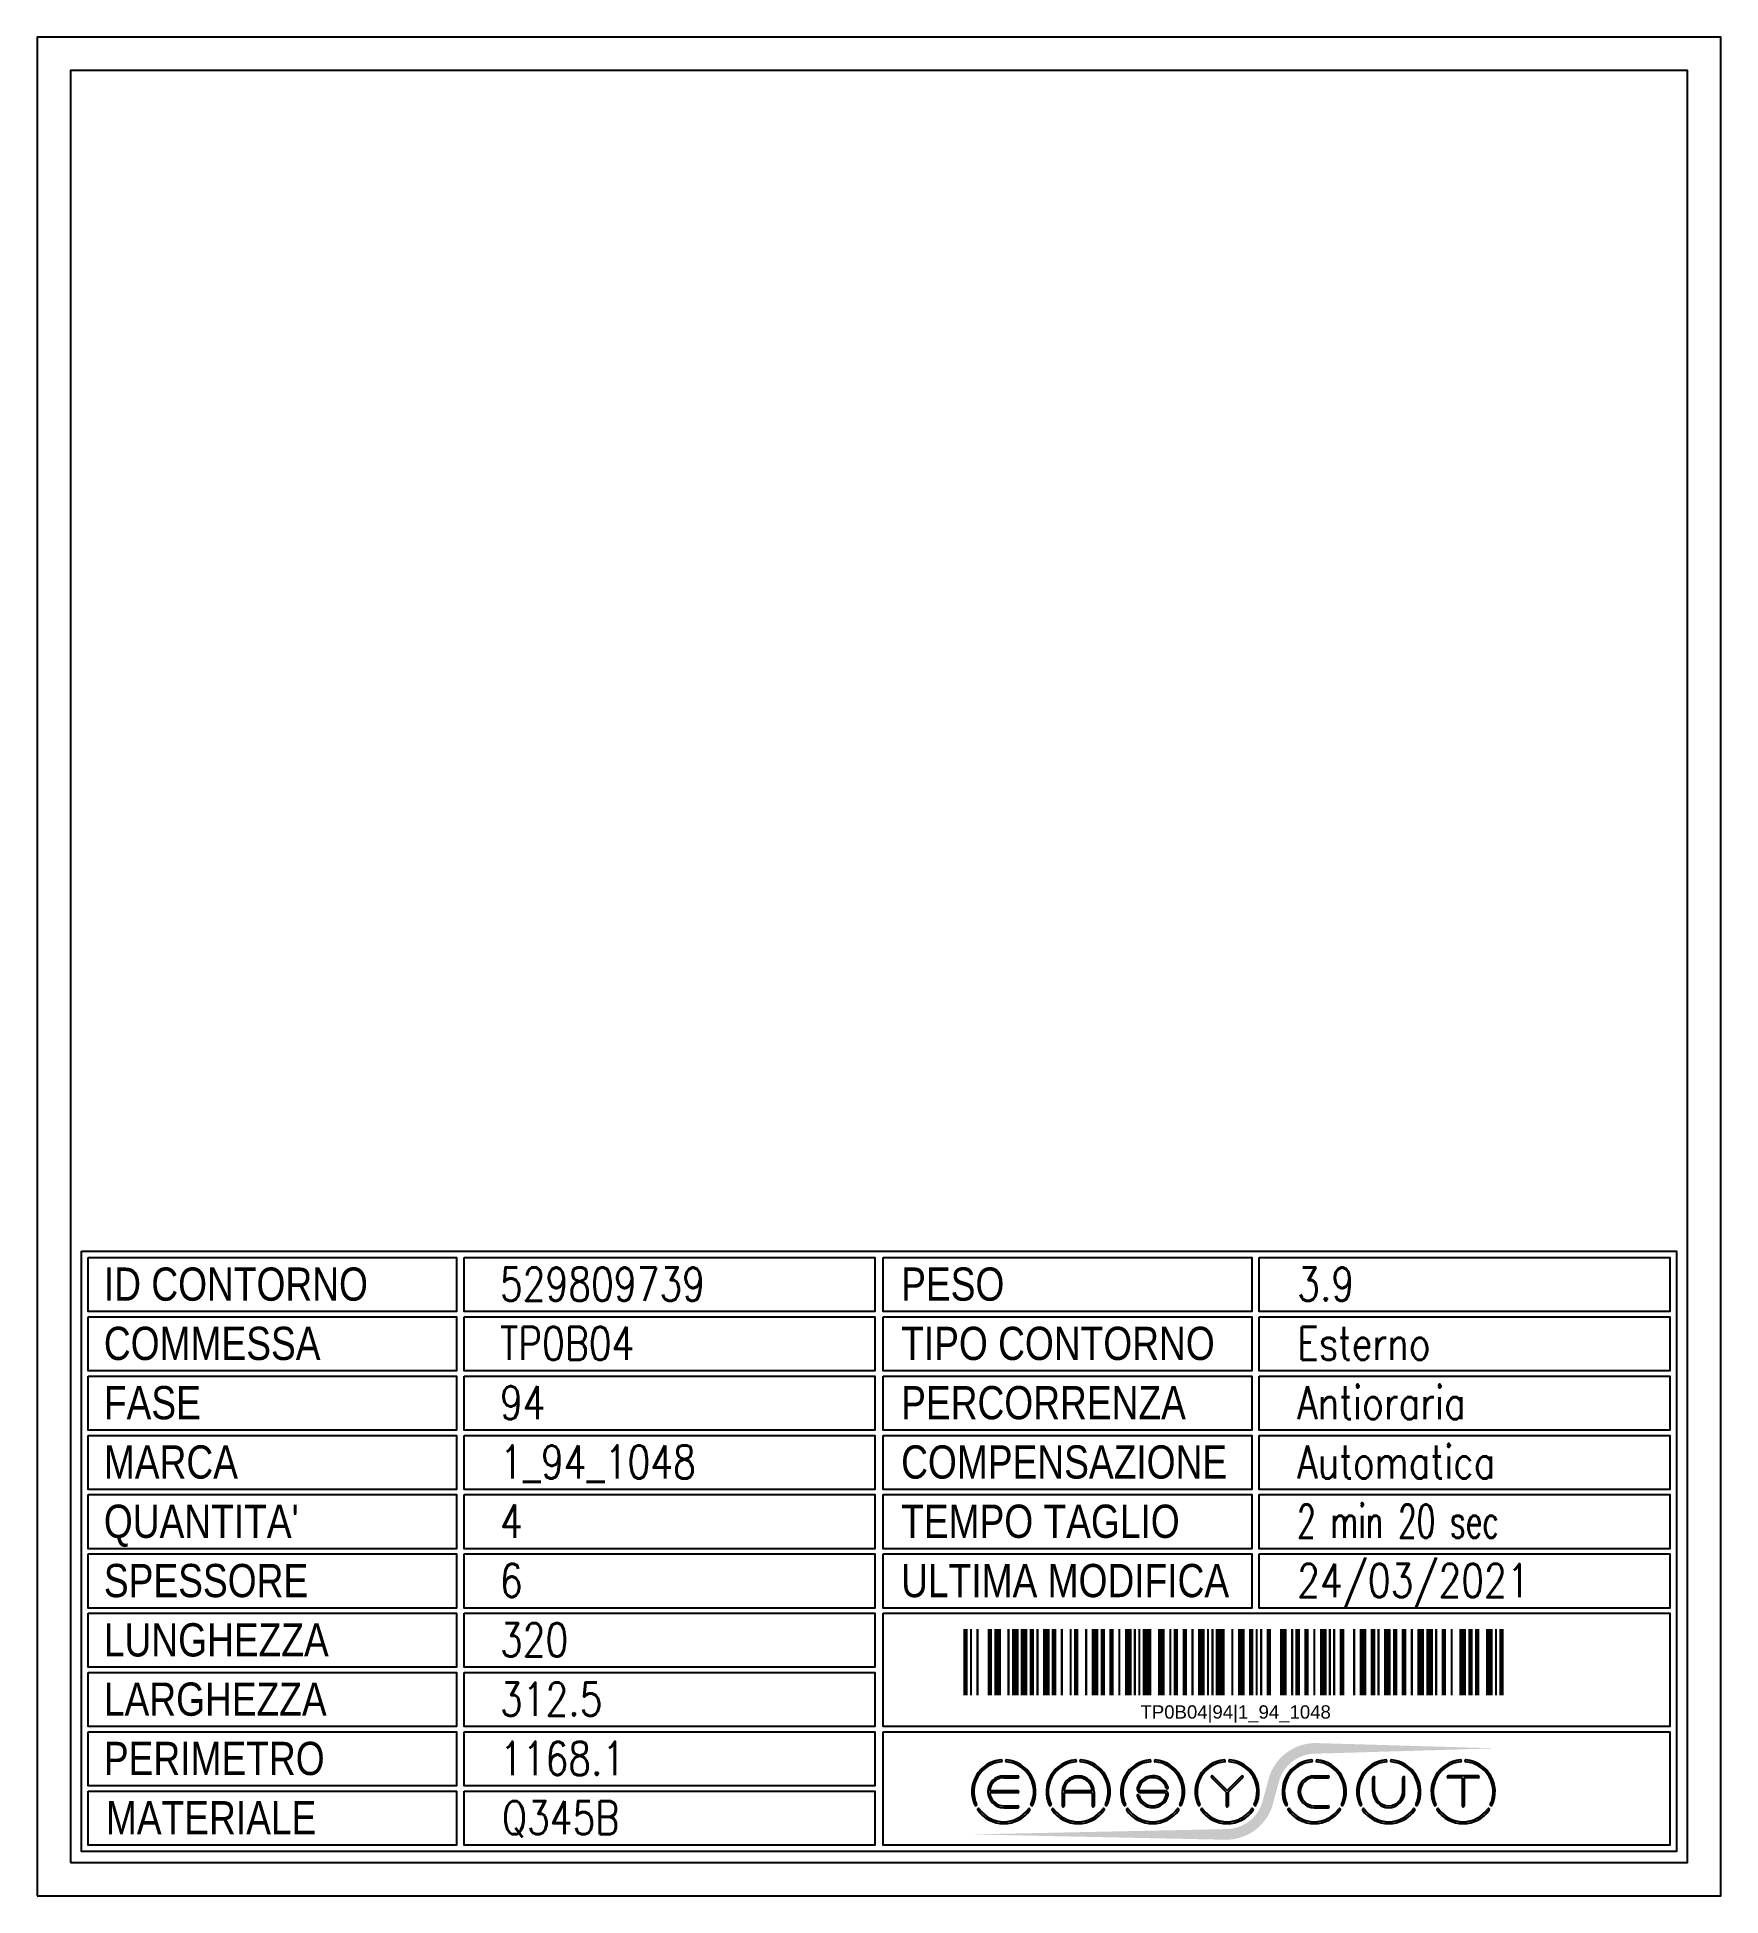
# Model space of a CAD drawing. Header units: millimetres. Extents: x -16874 to 48937, y 0 to 27575.
# Drawn here: x 7915 to 8675, y 2123 to 2962 of the extents above; entities that cross this region are included whole.
import ezdxf
from ezdxf.enums import TextEntityAlignment as Align

# ---------------------------------------------------------------- set-up
doc = ezdxf.new("R2010")
doc.units = ezdxf.units.MM
doc.styles.add('EasyCutStyle', font='romans.shx', dxfattribs={"width": 0.8})
doc.styles.add('EasyCutStyle1', font='arial.ttf', dxfattribs={"width": 0.8})
doc.styles.get("Standard").update_dxf_attribs({"font": 'arial.ttf'})

# ---------------------------------------------------------------- blocks, each defined once
blk = doc.blocks.new('*U10')
at = {"color": 5}
blk.add_lwpolyline([(0, 0), (760, 0), (760, 839), (0, 839)], close=True, dxfattribs=at)
at = {"color": 7}
blk.add_lwpolyline([(15, 15), (745, 15), (745, 824), (15, 824)], close=True, dxfattribs=at)
at = {"color": 253}
blk.add_lwpolyline([(20, 291), (740, 291), (740, 20), (20, 20)], close=True, dxfattribs=at)
at = {"color": 2}
for points in [[(22.95, 288.14), (189.28, 288.14), (189.28, 263.73), (22.95, 263.73)], [(22.95, 288.14), (189.28, 288.14), (189.28, 263.73), (22.95, 263.73)], [(381.93, 288.14), (548.25, 288.14), (548.25, 263.73), (381.93, 263.73)], [(22.95, 261.38), (189.28, 261.38), (189.28, 236.97), (22.95, 236.97)], [(381.93, 261.38), (548.25, 261.38), (548.25, 236.97), (381.93, 236.97)], [(22.95, 234.61), (189.28, 234.61), (189.28, 210.2), (22.95, 210.2)], [(381.93, 234.61), (548.25, 234.61), (548.25, 210.2), (381.93, 210.2)], [(22.95, 207.85), (189.28, 207.85), (189.28, 183.44), (22.95, 183.44)], [(381.93, 207.85), (548.25, 207.85), (548.25, 183.44), (381.93, 183.44)], [(22.95, 181.09), (189.28, 181.09), (189.28, 156.68), (22.95, 156.68)], [(381.93, 181.09), (548.25, 181.09), (548.25, 156.68), (381.93, 156.68)], [(22.95, 154.32), (189.28, 154.32), (189.28, 129.91), (22.95, 129.91)], [(381.93, 154.32), (548.25, 154.32), (548.25, 129.91), (381.93, 129.91)], [(22.95, 127.56), (189.28, 127.56), (189.28, 103.15), (22.95, 103.15)], [(22.95, 100.8), (189.28, 100.8), (189.28, 76.39), (22.95, 76.39)], [(22.95, 74.03), (189.28, 74.03), (189.28, 49.62), (22.95, 49.62)], [(22.95, 47.27), (189.28, 47.27), (189.28, 22.86), (22.95, 22.86)]]:
    blk.add_lwpolyline(points, close=True, dxfattribs=at)
at = {"color": 1}
for points in [[(192.67, 288.14), (378.07, 288.14), (378.07, 263.73), (192.67, 263.73)], [(551.65, 288.14), (737.05, 288.14), (737.05, 263.73), (551.65, 263.73)], [(192.67, 261.38), (378.07, 261.38), (378.07, 236.97), (192.67, 236.97)], [(551.65, 261.38), (737.05, 261.38), (737.05, 236.97), (551.65, 236.97)], [(192.67, 234.61), (378.07, 234.61), (378.07, 210.2), (192.67, 210.2)], [(551.65, 234.61), (737.05, 234.61), (737.05, 210.2), (551.65, 210.2)], [(192.67, 207.85), (378.07, 207.85), (378.07, 183.44), (192.67, 183.44)], [(551.65, 207.85), (737.05, 207.85), (737.05, 183.44), (551.65, 183.44)], [(192.67, 181.09), (378.07, 181.09), (378.07, 156.68), (192.67, 156.68)], [(551.65, 181.09), (737.05, 181.09), (737.05, 156.68), (551.65, 156.68)], [(192.67, 154.32), (378.07, 154.32), (378.07, 129.91), (192.67, 129.91)], [(551.65, 154.32), (737.05, 154.32), (737.05, 129.91), (551.65, 129.91)], [(192.67, 127.56), (378.07, 127.56), (378.07, 103.15), (192.67, 103.15)], [(381.93, 127.56), (737.05, 127.56), (737.05, 76.39), (381.93, 76.39)], [(192.67, 100.8), (378.07, 100.8), (378.07, 76.39), (192.67, 76.39)], [(192.67, 74.03), (378.07, 74.03), (378.07, 49.62), (192.67, 49.62)], [(381.93, 74.03), (737.05, 74.03), (737.05, 22.86), (381.93, 22.86)], [(192.67, 47.27), (378.07, 47.27), (378.07, 22.86), (192.67, 22.86)]]:
    blk.add_lwpolyline(points, close=True, dxfattribs=at)
at = {"color": 161, "style": 'EasyCutStyle1', "width": 0.8}
for s, p in [('ID CONTORNO', (30.11, 268.64)), ('PESO', (390, 268.64)), ('COMMESSA', (30.11, 241.88)), ('TIPO CONTORNO', (390, 241.88)), ('FASE', (30.11, 215.12)), ('PERCORRENZA', (390, 215.12)), ('MARCA', (30.11, 188.35)), ('COMPENSAZIONE', (390, 188.35)), ("QUANTITA'", (30.11, 161.59)), ('TEMPO TAGLIO', (390, 161.59)), ('SPESSORE', (30.11, 134.82)), ('ULTIMA MODIFICA', (390, 134.82)), ('LUNGHEZZA', (30.11, 108.06)), ('LARGHEZZA', (30.11, 81.3)), ('PERIMETRO', (30.11, 54.53)), ('MATERIALE', (31.03, 27.77))]:
    blk.add_text(s, height=15, dxfattribs=at).set_placement(p)
at = {"style": 'EasyCutStyle'}
for tag, p, width in [('IDSHAPE', (208.88, 268.64), 0.8), ('WEIGTHSHAPE', (568.78, 268.64), 0.8), ('ORDERSHAPE', (208.88, 241.88), 0.8), ('TYPESHAPE', (568.78, 241.88), 0.8), ('PHASESHAPE', (208.88, 215.12), 0.8), ('JOUSHAPE', (568.78, 215.12), 0.8), ('MKSHAPE', (208.88, 188.35), 0.8), ('COMPSHAPE', (568.78, 188.35), 0.8), ('QTASHAPE', (208.88, 161.59), 0.8), ('TIMECUTSHAPE', (568.78, 161.59), 0.65), ('TKSHAPE', (208.88, 134.82), 0.8), ('LASTMODIFYSHAPE', (568.78, 134.82), 0.8), ('LENGTHSHAPE', (208.88, 108.06), 0.8), ('HEIGHTSHAPE', (208.88, 81.3), 0.8), ('PERIMETERSHAPE', (208.88, 54.53), 0.8), ('MATSHAPE', (209.8, 27.77), 0.8)]:
    blk.add_attdef(tag, p, '', height=15, dxfattribs=dict(at, width=width))
blk = doc.blocks.new('Logo')
h = blk.add_hatch(color=256)
h.set_gradient(color1=(255, 0, 0), color2=(255, 255, 0), tint=1)
h.paths.add_polyline_path([(20.48, 4.44, -0.339454), (37.06, 17.17), (118.64, 19.57), (37.06, 21.97, 0.339454), (15.84, 5.69), (13.2, -4.16, -0.339454), (-3.38, -16.88), (-118.22, -19.28), (-3.38, -21.68, 0.339454), (17.84, -5.4)])
for color, points in [(140, [(-115.95, -5.72, -1), (-116.73, -6.09, -0.520567), (-104.94, 14.35, -1), (-104.86, 13.48, 0.520567)]), (140, [(-91.41, -5.72, 1), (-90.63, -6.09, 0.520567), (-102.42, 14.35, 0.916853), (-102.57, 13.5, 0.043377), (-102.5, 13.48, -0.520567)]), (140, [(-82.35, -5.72, -1), (-83.13, -6.09, -0.520567), (-71.34, 14.35, -1), (-71.26, 13.48, 0.520567)]), (140, [(-57.81, -5.72, 1), (-57.03, -6.09, 0.520567), (-68.82, 14.35, 1), (-68.9, 13.48, -0.520567)]), (140, [(-48.75, -5.72, -1), (-49.53, -6.09, -0.520567), (-37.74, 14.35, -1), (-37.66, 13.48, 0.520567)]), (140, [(-24.21, -5.72, 1), (-23.43, -6.09, 0.520567), (-35.22, 14.35, 1), (-35.3, 13.48, -0.520567)]), (140, [(-15.15, -5.72, -1), (-15.93, -6.09, -0.520567), (-4.14, 14.35, -1), (-4.06, 13.48, 0.520567)]), (140, [(9.39, -5.72, 1), (10.17, -6.09, 0.520567), (-1.62, 14.35, 1), (-1.7, 13.48, -0.520567)]), (140, [(24.21, -5.72, -1), (23.43, -6.09, -0.520567), (35.22, 14.35, -1), (35.3, 13.48, 0.520567)]), (140, [(48.75, -5.72, 1), (49.53, -6.09, 0.520567), (37.74, 14.35, 1), (37.66, 13.48, -0.520567)]), (140, [(57.81, -5.72, -1), (57.03, -6.09, -0.520567), (68.82, 14.35, -1), (68.9, 13.48, 0.520567)]), (140, [(82.35, -5.72, 1), (83.13, -6.09, 0.520567), (71.34, 14.35, 1), (71.26, 13.48, -0.520567)]), (140, [(91.41, -5.72, -1), (90.63, -6.09, -0.520567), (102.42, 14.35, -1), (102.5, 13.48, 0.520567)]), (140, [(115.95, -5.72, 1), (116.73, -6.09, 0.520567), (104.94, 14.35, 1), (104.86, 13.48, -0.520567)]), (256, [(-97.34, 0.43), (-110, 0.43, -0.394366), (-103.68, 6.34), (-97.34, 6.34, 1), (-97.34, 7.2), (-103.68, 7.2, 1), (-103.68, -7.2), (-97.34, -7.2, 1), (-97.34, -6.34), (-103.68, -6.34, -0.394366), (-110, -0.43), (-97.34, -0.43, 1)]), (256, [(-31.16, -0.43, -0.486114), (-30.32, -1.5, -0.776377), (-42.6, -1.64, 1), (-43.43, -1.86, 0.776377), (-29.48, -1.71, 0.486114), (-31.16, 0.43), (-41.8, 0.43, -0.486114), (-42.64, 1.5, -0.776377), (-30.36, 1.64, 1), (-29.53, 1.86, 0.776377), (-43.48, 1.71, 0.486114), (-41.8, -0.43)]), (256, [(-9.34, 7.07, 1), (-9.95, 6.46), (-3.31, -0.18), (-3.31, -6.34, 1), (-2.45, -6.34), (-2.45, -0.18), (4.19, 6.46, 1), (3.58, 7.07), (-2.88, 0.61)]), (256, [(36.48, -7.2), (42.82, -7.2, 1), (42.82, -6.34), (36.48, -6.34, -1), (36.48, 6.34), (42.82, 6.34, 1), (42.82, 7.2), (36.48, 7.2, 1)]), (256, [(63.74, 0), (63.74, 6.34, 1), (62.88, 6.34), (62.88, 0, 1), (77.28, 0), (77.28, 6.34, 1), (76.42, 6.34), (76.42, 0, -1)]), (256, [(96.91, 7.2, 1), (96.91, 6.34), (103.25, 6.34), (103.25, -6.34, 1), (104.11, -6.34), (104.11, 6.34), (110.45, 6.34, 1), (110.45, 7.2)]), (140, [(-91.88, -8.26, 1), (-92.59, -7.76, -0.520567), (-114.77, -7.76, 1), (-115.48, -8.26, 0.520567)]), (140, [(-58.28, -8.26, 1), (-58.99, -7.76, -0.520567), (-81.17, -7.76, 1), (-81.88, -8.26, 0.520567)]), (140, [(-24.68, -8.26, 1), (-25.39, -7.76, -0.520567), (-47.57, -7.76, 1), (-48.28, -8.26, 0.520567)]), (140, [(8.92, -8.26, 1), (8.21, -7.76, -0.520567), (-13.97, -7.76, 1), (-14.68, -8.26, 0.520567)]), (140, [(48.28, -8.26, 1), (47.57, -7.76, -0.520567), (25.39, -7.76, 1), (24.68, -8.26, 0.520567)]), (140, [(81.88, -8.26, 1), (81.17, -7.76, -0.520567), (58.99, -7.76, 1), (58.28, -8.26, 0.520567)]), (140, [(115.48, -8.26, 1), (114.77, -7.76, -0.520567), (92.59, -7.76, 1), (91.88, -8.26, 0.520567)])]:
    blk.add_hatch(color=color).paths.add_polyline_path(points)
h = blk.add_hatch(color=256)
h.paths.add_polyline_path([(-63.74, -0.43), (-63.74, -6.34, 1), (-62.88, -6.34), (-62.88, 0, 1), (-77.28, 0), (-77.28, -6.34, 1), (-76.42, -6.34), (-76.42, -0.43)])
h.paths.add_polyline_path([(-76.4, 0.43, -0.933992), (-63.76, 0.43)], flags=16)
for p, q in [((-97.34, 0.43), (-110, 0.43)), ((-103.68, 7.2), (-97.34, 7.2)), ((-103.68, 6.34), (-97.34, 6.34)), ((-77.28, 0), (-77.28, -6.34)), ((-63.76, 0.43), (-76.4, 0.43)), ((-62.88, 0), (-62.88, -6.34)), ((-31.16, 0.43), (-41.8, 0.43)), ((-3.31, -0.18), (-9.95, 6.46)), ((-2.88, 0.61), (-9.34, 7.07)), ((-2.88, 0.61), (3.58, 7.07)), ((-2.45, -0.18), (4.19, 6.46)), ((36.48, 7.2), (42.82, 7.2)), ((36.48, 6.34), (42.82, 6.34)), ((62.88, 0), (62.88, 6.34)), ((63.74, 0), (63.74, 6.34)), ((76.42, 0), (76.42, 6.34)), ((77.28, 0), (77.28, 6.34)), ((110.45, 7.2), (96.91, 7.2)), ((103.25, 6.34), (96.91, 6.34)), ((103.25, 6.34), (103.25, -6.34)), ((104.11, 6.34), (104.11, -6.34)), ((110.45, 6.34), (104.11, 6.34)), ((-97.34, -0.43), (-110, -0.43)), ((-103.68, -6.34), (-97.34, -6.34)), ((-103.68, -7.2), (-97.34, -7.2)), ((-76.42, -0.43), (-76.42, -6.34)), ((-63.74, -0.43), (-76.42, -0.43)), ((-63.74, -0.43), (-63.74, -6.34)), ((-31.16, -0.43), (-41.8, -0.43)), ((-3.31, -0.18), (-3.31, -6.34)), ((-2.45, -0.18), (-2.45, -6.34)), ((36.48, -6.34), (42.82, -6.34)), ((36.48, -7.2), (42.82, -7.2))]:
    blk.add_line(p, q)
at = {"color": 140}
for centre, radius, start, end in [((-103.68, 0), 14.4, 95, 205), ((-103.68, 0), 13.54, 95, 205), ((-104.9, 13.91), 0.432, 275, 95), ((-102.46, 13.91), 0.432, 85, 265), ((-103.68, 0), 13.54, 335, 85), ((-103.68, 0), 14.4, 335, 85), ((-70.08, 0), 14.4, 95, 205), ((-70.08, 0), 13.54, 95, 205), ((-71.3, 13.91), 0.432, 275, 95), ((-68.86, 13.91), 0.432, 85, 265), ((-70.08, 0), 13.54, 335, 85), ((-70.08, 0), 14.4, 335, 85), ((-36.48, 0), 14.4, 95, 205), ((-36.48, 0), 13.54, 95, 205), ((-37.7, 13.91), 0.432, 275, 95), ((-35.26, 13.91), 0.432, 85, 265), ((-36.48, 0), 13.54, 335, 85), ((-36.48, 0), 14.4, 335, 85), ((-2.88, 0), 14.4, 95, 205), ((-2.88, 0), 13.54, 95, 205), ((-4.1, 13.91), 0.432, 275, 95), ((-1.66, 13.91), 0.432, 85, 265), ((-2.88, 0), 13.54, 335, 85), ((-2.88, 0), 14.4, 335, 85), ((36.48, 0), 14.4, 95, 205), ((36.48, 0), 13.54, 95, 205), ((35.26, 13.91), 0.432, 275, 95), ((37.7, 13.91), 0.432, 85, 265), ((36.48, 0), 13.54, 335, 85), ((36.48, 0), 14.4, 335, 85), ((70.08, 0), 14.4, 95, 205), ((70.08, 0), 13.54, 95, 205), ((68.86, 13.91), 0.432, 275, 95), ((71.3, 13.91), 0.432, 85, 265), ((70.08, 0), 13.54, 335, 85), ((70.08, 0), 14.4, 335, 85), ((103.68, 0), 14.4, 95, 205), ((103.68, 0), 13.54, 95, 205), ((102.46, 13.91), 0.432, 275, 95), ((104.9, 13.91), 0.432, 85, 265), ((103.68, 0), 13.54, 335, 85), ((103.68, 0), 14.4, 335, 85), ((-116.34, -5.9), 0.432, 205, 25), ((-115.12, -8.01), 0.432, 35, 215), ((-103.68, 0), 14.4, 215, 325), ((-103.68, 0), 13.54, 215, 325), ((-92.24, -8.01), 0.432, 325, 145), ((-91.02, -5.9), 0.432, 155, 335), ((-82.74, -5.9), 0.432, 205, 25), ((-81.52, -8.01), 0.432, 35, 215), ((-70.08, 0), 14.4, 215, 325), ((-70.08, 0), 13.54, 215, 325), ((-58.64, -8.01), 0.432, 325, 145), ((-57.42, -5.9), 0.432, 155, 335), ((-49.14, -5.9), 0.432, 205, 25), ((-47.92, -8.01), 0.432, 35, 215), ((-36.48, 0), 14.4, 215, 325), ((-36.48, 0), 13.54, 215, 325), ((-25.04, -8.01), 0.432, 325, 145), ((-23.82, -5.9), 0.432, 155, 335), ((-15.54, -5.9), 0.432, 205, 25), ((-14.32, -8.01), 0.432, 35, 215), ((-2.88, 0), 14.4, 215, 325), ((-2.88, 0), 13.54, 215, 325), ((8.56, -8.01), 0.432, 325, 145), ((9.78, -5.9), 0.432, 155, 335), ((23.82, -5.9), 0.432, 205, 25), ((25.04, -8.01), 0.432, 35, 215), ((36.48, 0), 14.4, 215, 325), ((36.48, 0), 13.54, 215, 325), ((47.92, -8.01), 0.432, 325, 145), ((49.14, -5.9), 0.432, 155, 335), ((57.42, -5.9), 0.432, 205, 25), ((58.64, -8.01), 0.432, 35, 215), ((70.08, 0), 14.4, 215, 325), ((70.08, 0), 13.54, 215, 325), ((81.52, -8.01), 0.432, 325, 145), ((82.74, -5.9), 0.432, 155, 335), ((91.02, -5.9), 0.432, 205, 25), ((92.24, -8.01), 0.432, 35, 215), ((103.68, 0), 14.4, 215, 325), ((103.68, 0), 13.54, 215, 325), ((115.12, -8.01), 0.432, 325, 145), ((116.34, -5.9), 0.432, 155, 335)]:
    blk.add_arc(centre, radius, start, end, dxfattribs=at)
for centre, radius, start, end in [((-103.68, 0), 7.2, 90, 270), ((-103.68, 0), 6.34, 90, 176.09044), ((-97.34, 6.77), 0.432, 270, 90), ((-97.34, 0), 0.432, 270, 90), ((-70.08, 0), 7.2, 0, 180), ((-70.08, 0), 6.34, 3.90956, 176.09044), ((-41.8, 1.3), 1.73, 166.29977, 270), ((-36.48, 0), 7.2, 15, 166.29977), ((-41.8, 1.3), 0.864, 166.29977, 270), ((-36.48, 0), 6.34, 15, 166.29977), ((-31.16, -1.3), 1.73, 346.29977, 90), ((-29.94, 1.75), 0.432, 195, 15), ((-9.65, 6.77), 0.432, 45, 225), ((3.89, 6.77), 0.432, 315, 135), ((36.48, 0), 7.2, 90, 270), ((36.48, 0), 6.34, 90, 270), ((42.82, 6.77), 0.432, 270, 90), ((63.31, 6.34), 0.432, 0, 180), ((70.08, 0), 7.2, 180, 0), ((70.08, 0), 6.34, 180, 0), ((76.85, 6.34), 0.432, 0, 180), ((96.91, 6.77), 0.432, 90, 270), ((110.45, 6.77), 0.432, 270, 90), ((-103.68, 0), 6.34, 183.90956, 270), ((-97.34, -6.77), 0.432, 270, 90), ((-76.85, -6.34), 0.432, 180, 0), ((-63.31, -6.34), 0.432, 180, 0), ((-43.02, -1.75), 0.432, 15, 195), ((-36.48, 0), 7.2, 195, 346.29977), ((-36.48, 0), 6.34, 195, 346.29977), ((-31.16, -1.3), 0.864, 346.29977, 90), ((-2.88, -6.34), 0.432, 180, 0), ((42.82, -6.77), 0.432, 270, 90), ((103.68, -6.34), 0.432, 180, 0)]:
    blk.add_arc(centre, radius, start, end)
blk = doc.blocks.new('BARCODE128_529809739', base_point=(8454.87, 2203.23))
at = {"linetype": 'Continuous'}
for points, const_width in [([(8455.87, 2203.23), (8455.87, 2233.23)], 2), ([(8458.37, 2203.23), (8458.37, 2233.23)], 1), ([(8461.37, 2203.23), (8461.37, 2233.23)], 1), ([(8466.87, 2203.23), (8466.87, 2233.23)], 2), ([(8470.37, 2203.23), (8470.37, 2233.23)], 3), ([(8475.37, 2203.23), (8475.37, 2233.23)], 1), ([(8478.37, 2203.23), (8478.37, 2233.23)], 3), ([(8482.37, 2203.23), (8482.37, 2233.23)], 3), ([(8485.87, 2203.23), (8485.87, 2233.23)], 2), ([(8488.37, 2203.23), (8488.37, 2233.23)], 1), ([(8492.37, 2203.23), (8492.37, 2233.23)], 3), ([(8495.87, 2203.23), (8495.87, 2233.23)], 2), ([(8499.37, 2203.23), (8499.37, 2233.23)], 1), ([(8503.37, 2203.23), (8503.37, 2233.23)], 1), ([(8505.87, 2203.23), (8505.87, 2233.23)], 2), ([(8510.37, 2203.23), (8510.37, 2233.23)], 1), ([(8514.37, 2203.23), (8514.37, 2233.23)], 3), ([(8517.87, 2203.23), (8517.87, 2233.23)], 2), ([(8521.87, 2203.23), (8521.87, 2233.23)], 2), ([(8525.37, 2203.23), (8525.37, 2233.23)], 1), ([(8529.37, 2203.23), (8529.37, 2233.23)], 3), ([(8532.37, 2203.23), (8532.37, 2233.23)], 1), ([(8534.37, 2203.23), (8534.37, 2233.23)], 1), ([(8537.87, 2203.23), (8537.87, 2233.23)], 4), ([(8544.37, 2203.23), (8544.37, 2233.23)], 3), ([(8548.37, 2203.23), (8548.37, 2233.23)], 1), ([(8550.87, 2203.23), (8550.87, 2233.23)], 2), ([(8554.87, 2203.23), (8554.87, 2233.23)], 2), ([(8558.37, 2203.23), (8558.37, 2233.23)], 1), ([(8562.37, 2203.23), (8562.37, 2233.23)], 3), ([(8565.37, 2203.23), (8565.37, 2233.23)], 1), ([(8567.37, 2203.23), (8567.37, 2233.23)], 1), ([(8570.87, 2203.23), (8570.87, 2233.23)], 4), ([(8576.37, 2203.23), (8576.37, 2233.23)], 1), ([(8580.37, 2203.23), (8580.37, 2233.23)], 3), ([(8584.87, 2203.23), (8584.87, 2233.23)], 2), ([(8587.37, 2203.23), (8587.37, 2233.23)], 1), ([(8589.37, 2203.23), (8589.37, 2233.23)], 1), ([(8592.87, 2203.23), (8592.87, 2233.23)], 2), ([(8599.37, 2203.23), (8599.37, 2233.23)], 3), ([(8603.37, 2203.23), (8603.37, 2233.23)], 1), ([(8605.87, 2203.23), (8605.87, 2233.23)], 2), ([(8609.87, 2203.23), (8609.87, 2233.23)], 2), ([(8613.37, 2203.23), (8613.37, 2233.23)], 1), ([(8617.37, 2203.23), (8617.37, 2233.23)], 3), ([(8620.37, 2203.23), (8620.37, 2233.23)], 1), ([(8622.37, 2203.23), (8622.37, 2233.23)], 1), ([(8625.87, 2203.23), (8625.87, 2233.23)], 2), ([(8631.37, 2203.23), (8631.37, 2233.23)], 1), ([(8635.37, 2203.23), (8635.37, 2233.23)], 3), ([(8639.87, 2203.23), (8639.87, 2233.23)], 2), ([(8642.37, 2203.23), (8642.37, 2233.23)], 1), ([(8646.37, 2203.23), (8646.37, 2233.23)], 3), ([(8649.87, 2203.23), (8649.87, 2233.23)], 2), ([(8653.87, 2203.23), (8653.87, 2233.23)], 2), ([(8657.37, 2203.23), (8657.37, 2233.23)], 1), ([(8661.37, 2203.23), (8661.37, 2233.23)], 3), ([(8665.37, 2203.23), (8665.37, 2233.23)], 3), ([(8668.37, 2203.23), (8668.37, 2233.23)], 1), ([(8671.87, 2203.23), (8671.87, 2233.23)], 2), ([(8675.37, 2203.23), (8675.37, 2233.23)], 1), ([(8680.37, 2203.23), (8680.37, 2233.23)], 3), ([(8683.87, 2203.23), (8683.87, 2233.23)], 2), ([(8686.87, 2203.23), (8686.87, 2233.23)], 2), ([(8692.37, 2203.23), (8692.37, 2233.23)], 3), ([(8695.37, 2203.23), (8695.37, 2233.23)], 1), ([(8697.87, 2203.23), (8697.87, 2233.23)], 2)]:
    blk.add_lwpolyline(points, dxfattribs=dict(at, const_width=const_width))
blk.add_text('TP0B04|94|1_94_1048', height=6).set_placement((8577.87, 2192.73), align=Align.CENTER)

msp = doc.modelspace()

# ---------------------------------------------------------------- block references
msp.add_blockref('*U10', (7914.87, 2123.23)).add_auto_attribs({'IDSHAPE': '529809739', 'ORDERSHAPE': 'TP0B04', 'PHASESHAPE': '94', 'MKSHAPE': '1_94_1048', 'TKSHAPE': '6', 'LENGTHSHAPE': '320', 'HEIGHTSHAPE': '312.5', 'MATSHAPE': 'Q345B', 'LASTMODIFYSHAPE': '24/03/2021', 'PERIMETERSHAPE': '1168.1', 'WEIGTHSHAPE': '3.9', 'TYPESHAPE': 'Esterno', 'JOUSHAPE': 'Antioraria', 'COMPSHAPE': 'Automatica', 'TIMECUTSHAPE': '2 min 20 sec', 'QTASHAPE': '4'})
for name, p in [('BARCODE128_529809739', (8332.87, 2213.73)), ('Logo', (8454.87, 2170.23))]:
    msp.add_blockref(name, p)

doc.saveas('drawing.dxf')
